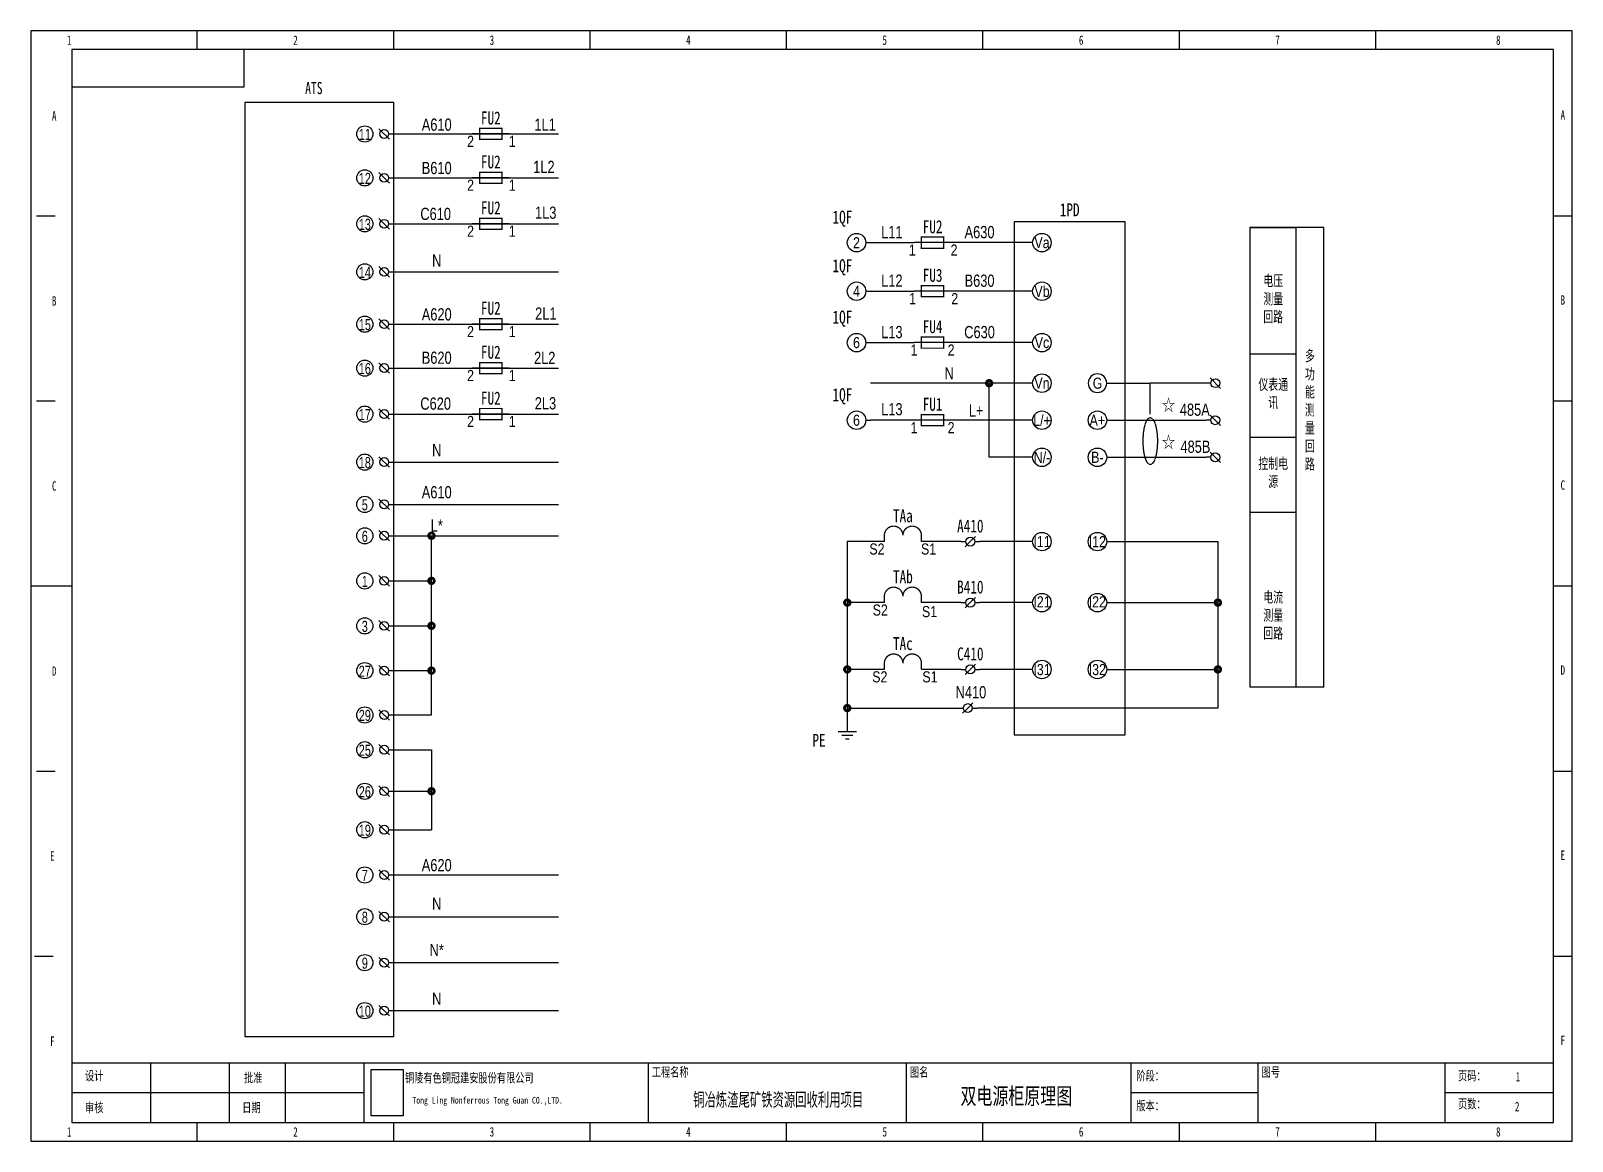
# Model space of a CAD drawing. Header units: millimetres. Extents: x 401220 to 2750366, y -101310 to 943175.
# Drawn here: x 1110437 to 1174802, y 174653 to 221053 of the extents above; entities that cross this region are included whole.
import ezdxf
from ezdxf.enums import TextEntityAlignment as Align

# ---------------------------------------------------------------- set-up
doc = ezdxf.new("R2010")
doc.units = ezdxf.units.MM
doc.linetypes.add('HIDDEN', pattern=[0.375, 0.25, -0.125])
for name, color, linetype in [('CONNECT', 3, 'Continuous'), ('DIM', 1, 'Continuous'), ('TEXT', 4, 'Continuous')]:
    doc.layers.add(name, color=color, linetype=linetype)
doc.layers.add('SW', color=8, linetype='Continuous', lineweight=20)
doc.styles.add('IDQSTYLE', font='NSimSun.ttf', dxfattribs={"width": 0.7})
doc.styles.add('LEAD', font='simsun.ttf', dxfattribs={"width": 0.8})
doc.styles.add('NERIN_ISOCP', font='simsun.ttf', dxfattribs={"width": 0.75})
doc.styles.add('ROMANS', font='仿宋_GB2312.ttf', dxfattribs={"width": 0.67})
doc.styles.get("Standard").update_dxf_attribs({"font": 'arial.ttf', "bigfont": 'hzdx.shx'})
doc.styles.add('标准', font='NSimSun.ttf', dxfattribs={"width": 0.667})

msp = doc.modelspace()

# ---------------------------------------------------------------- texts
at = {"style": 'IDQSTYLE', "width": 0.7}
for s, p in [('1', (1112037.9383, 220349.74664)), ('2', (1121489.70159, 220349.74664)), ('3', (1129691.64494, 220349.74664)), ('4', (1137893.58829, 220349.74664)), ('5', (1146095.53164, 220349.74664)), ('6', (1154297.47499, 220349.74664)), ('7', (1162499.41834, 220349.74664)), ('8', (1171716.84039, 220349.74664)), ('A', (1111413.02834, 217186.13992)), ('A', (1174411.76463, 217225.19679)), ('B', (1111413.02834, 209452.87905)), ('B', (1174411.76463, 209491.93592)), ('C', (1111413.02834, 201719.61817)), ('C', (1174411.76463, 201758.67505)), ('D', (1111413.02834, 193986.3573)), ('D', (1174411.76463, 194025.41417)), ('E', (1111334.91459, 186253.09643)), ('E', (1174411.76463, 186292.1533)), ('F', (1111334.91459, 178519.83556)), ('F', (1174411.76463, 178558.89243)), ('1', (1112037.9383, 174731.31887)), ('2', (1121489.70159, 174731.31887)), ('3', (1129691.64494, 174731.31887)), ('4', (1137893.58829, 174731.31887)), ('5', (1146095.53164, 174731.31887)), ('6', (1154297.47499, 174731.31887)), ('7', (1162499.41834, 174731.31887)), ('8', (1171716.84039, 174731.31887))]:
    msp.add_text(s, height=391.34987, dxfattribs=at).set_placement(p, align=Align.BOTTOM_CENTER)
msp.add_text('ATS', height=508.225139, dxfattribs=at).set_placement((1122257.08415, 218661.07178), align=Align.MIDDLE_CENTER)
for s, p in [('工程名称', (1136370.37024, 177230.95874)), ('图名', (1147150.06722, 177230.95874)), ('图号', (1161835.4515, 177230.95874)), ('设计', (1112701.90515, 177074.73125)), ('批准', (1119341.57357, 176996.6175)), ('阶段：', (1156601.8305, 177074.73125)), ('页码：', (1170037.39485, 177074.73125)), ('版本：', (1156601.8305, 175824.91131)), ('页数：', (1170037.39485, 175903.02506)), ('审核', (1112701.90515, 175746.79757)), ('日期', (1119263.45983, 175746.79757))]:
    msp.add_text(s, height=391.349868, dxfattribs=at).set_placement(p, align=Align.BOTTOM_LEFT)
for s, height, p in [('铜陵有色铜冠建安股份有限公司', 391.3498684, (1126061.06054, 177498.81426)), ('Tong Ling Nonferrous Tong Guan CO.,LTD.', 281.7719052, (1126373.51552, 176505.25116))]:
    msp.add_text(s, height=height, dxfattribs=at).set_placement(p, align=Align.TOP_LEFT)
for s, height, p in [('1', 391.34987, (1172537.03473, 177152.845)), ('双电源柜原理图', 697.83929, (1151591.04266, 176192.61575)), ('2', 391.34987, (1172505.8164, 175903.02506))]:
    msp.add_text(s, height=height, dxfattribs=at).set_placement(p, align=Align.CENTER)
at = {"color": 7, "char_height": 510.67525, "width": 540.9753129, "attachment_point": 1, "style": 'LEAD'}
for insert in [(1157667.0074, 205676.03685), (1157667.0074, 204128.19339)]:
    msp.add_mtext('☆\\P', dxfattribs=dict(at, insert=insert))
at = {"layer": 'CONNECT', "color": 7, "char_height": 452.64397, "attachment_point": 5, "style": 'ROMANS'}
for s, insert, width in [('{\\fSimSun|b0|i0|c134|p2;电压}\\P{\\fSimSun|b0|i0|c134|p2;测量}\\P{\\fSimSun|b0|i0|c134|p2;回路}', (1162317.52342, 209833.47653), 2423.1624803), ('{\\fSimSun|b0|i0|c134|p2;多\\P功\\P能}\\P{\\fSimSun|b0|i0|c134|p2;测}\\P{\\fSimSun|b0|i0|c134|p2;量}\\P{\\fSimSun|b0|i0|c134|p2;回}\\P{\\fSimSun|b0|i0|c134|p2;路}', (1163849.62175, 205186.54473), 2584.1025585), ('{\\fSimSun|b0|i0|c134|p2;仪表通讯}', (1162317.52342, 205868.92478), 1402.8774545), ('{\\fSimSun|b0|i0|c134|p2;控制电源}', (1162317.52342, 202573.11587), 1402.8774545), ('电流\\P测量\\P回路', (1162317.53057, 196610.41766), 2423.1624803)]:
    msp.add_mtext(s, dxfattribs=dict(at, insert=insert, width=width))
at = {"layer": 'DIM', "color": 7}
for s, height, width, p in [('11', 464.250226, 0.7, (1124384.17447, 216722.02593)), ('12', 464.250226, 0.7, (1124384.17447, 214887.01674)), ('13', 464.250226, 0.7, (1124384.17443, 212966.25038)), ('2', 464.25023, 0.8, (1144915.24177, 212200.53533)), ('Va', 464.250226, 0.8, (1152662.6477, 212200.5353)), ('14', 464.250226, 0.7, (1124384.17443, 210959.72761)), ('4', 464.25023, 0.8, (1144915.24177, 210170.85452)), ('Vb', 464.250226, 0.8, (1152662.6477, 210170.85448)), ('15', 464.250226, 0.7, (1124384.17447, 208772.20836)), ('6', 464.25023, 0.8, (1144915.24177, 208023.17802)), ('Vc', 464.250226, 0.8, (1152662.6477, 208023.17798)), ('16', 464.250226, 0.7, (1124384.17447, 206937.19917)), ('Vn', 464.250226, 0.8, (1152662.6477, 206327.83402)), ('G', 464.25023, 0.8, (1154983.20014, 206327.83402)), ('17', 464.250226, 0.7, (1124384.17443, 205016.43281)), ('6', 464.25023, 0.8, (1144915.24177, 204779.99059)), ('L/+', 464.250226, 0.8, (1152662.6477, 204779.99056)), ('A+', 464.250226, 0.8, (1154973.91514, 204779.64788)), ('N/-', 464.250226, 0.8, (1152662.6477, 203232.1471)), ('B-', 464.250226, 0.8, (1154973.91514, 203231.80442)), ('18', 464.250226, 0.7, (1124384.17443, 203009.91004)), ('5', 464.25023, 0.7, (1124384.17443, 201242.1614)), ('6', 464.25023, 0.7, (1124384.17443, 199930.78541)), ('I11', 464.250226, 0.8, (1152662.65485, 199708.62674)), ('I12', 464.250226, 0.8, (1154973.92229, 199708.62677)), ('1', 464.25023, 0.7, (1124384.17434, 198045.52986)), ('I21', 464.250226, 0.8, (1152662.65485, 197194.31061)), ('I22', 464.250226, 0.8, (1154973.92229, 197194.31064)), ('3', 464.25023, 0.7, (1124384.17434, 196166.15125)), ('27', 464.250226, 0.7, (1124384.17434, 194294.158)), ('I31', 464.250226, 0.8, (1152662.65485, 194361.58761)), ('I32', 464.250226, 0.8, (1154973.92229, 194361.58764)), ('29', 464.250226, 0.7, (1124384.17434, 192444.19624)), ('25', 464.250226, 0.7, (1124384.17434, 190990.64248)), ('26', 464.250226, 0.7, (1124384.17434, 189255.70907)), ('19', 464.250226, 0.7, (1124384.17434, 187647.25098)), ('7', 464.25023, 0.7, (1124384.17447, 185756.62034)), ('8', 464.25023, 0.7, (1124384.17447, 184013.47986)), ('9', 464.25023, 0.7, (1124384.17443, 182092.71349)), ('10', 464.250226, 0.7, (1124384.17443, 180086.19072))]:
    msp.add_text(s, height=height, dxfattribs=dict(at, width=width)).set_placement(p, align=Align.MIDDLE)
at = {"layer": 'DIM', "color": 7, "width": 0.75}
for s, height, p in [('A610', 510.675248, (1127386.45452, 216876.27183)), ('1L1', 510.675248, (1131913.59371, 216876.27183)), ('1L2', 510.675248, (1131863.8447, 215111.30158)), ('B610', 510.675248, (1127386.45452, 215064.45791)), ('1L3', 510.675248, (1131938.46781, 213197.17936)), ('C610', 510.675248, (1127342.42133, 213147.04303)), ('L11', 510.675248, (1146393.09792, 212386.23542)), ('A630', 510.675248, (1150055.01048, 212386.23542)), ('N', 510.67525, (1127386.45452, 211198.3048)), ('L12', 510.675248, (1146393.09792, 210356.55461)), ('B630', 510.675248, (1150055.01048, 210356.55461)), ('A620', 510.675248, (1127386.45452, 208948.64546)), ('2L1', 510.675248, (1131943.48038, 208984.46956)), ('L13', 510.675248, (1146393.09792, 208208.87811)), ('C630', 510.675248, (1150055.01048, 208208.87811)), ('B620', 510.675248, (1127386.45452, 207136.83154)), ('2L2', 510.675248, (1131896.74469, 207131.76228)), ('N', 510.67525, (1148788.94473, 206482.58412)), ('C620', 510.675248, (1127342.42133, 205219.41666)), ('2L3', 510.675248, (1131927.90182, 205232.34886)), ('L13', 510.675248, (1146393.09792, 204984.41541)), ('L+', 510.675248, (1149911.57758, 204934.74066)), ('485A', 510.675248, (1159043.47556, 204965.34797)), ('N', 510.67525, (1127386.45452, 203270.67843)), ('485B', 510.675248, (1159069.13424, 203417.50451)), ('A610', 510.675248, (1127386.45452, 201517.03799)), ('L*', 510.675248, (1127386.45452, 200124.81057)), ('A620', 510.675248, (1127386.45452, 185933.05744)), ('N', 510.67525, (1127386.45452, 184323.64336)), ('N*', 510.675248, (1127386.45452, 182386.23112)), ('N', 510.67525, (1127386.45452, 180351.4675))]:
    msp.add_text(s, height=height, dxfattribs=at).set_placement(p, align=Align.CENTER)
at = {"layer": 'DIM', "color": 7, "width": 0.8}
for s, height, p in [('2', 464.25023, (1128799.84893, 216666.61844)), ('1', 464.25023, (1130540.17219, 216666.61836)), ('2', 464.25023, (1128799.84889, 214831.60925)), ('1', 464.25023, (1130540.17214, 214831.60917)), ('2', 464.25023, (1128799.84883, 212910.84288)), ('1', 464.25023, (1130540.17209, 212910.8428)), ('1', 464.25023, (1147247.89064, 212123.16038)), ('2', 464.25023, (1148988.21389, 212123.1603)), ('1', 464.25023, (1147258.03949, 210093.47956)), ('2', 464.25023, (1149018.66042, 210093.47948)), ('2', 464.25023, (1128799.84893, 208716.80087)), ('1', 464.25023, (1130540.17219, 208716.80079)), ('1', 464.25023, (1147318.9307, 207945.80306)), ('2', 464.25023, (1148866.43146, 207945.80298)), ('2', 464.25023, (1128799.84889, 206881.79168)), ('1', 464.25023, (1130540.17214, 206881.7916)), ('2', 464.25023, (1128799.84883, 204961.02531)), ('1', 464.25023, (1130540.17209, 204961.02523)), ('1', 464.25023, (1147318.9307, 204702.61562)), ('2', 464.25023, (1148866.43146, 204702.61554)), ('S2', 464.250226, (1145770.28345, 199631.42811)), ('S1', 464.250226, (1147926.36321, 199631.25173)), ('S2', 464.250226, (1145907.64446, 197081.79793)), ('S1', 464.250226, (1147966.40142, 197015.14658)), ('S2', 464.250226, (1145890.02586, 194289.57623)), ('S1', 464.250226, (1147984.29424, 194289.57623))]:
    msp.add_text(s, height=height, dxfattribs=at).set_placement(p, align=Align.TOP_CENTER)
at = {"layer": 'DIM', "color": 7, "width": 0.75}
msp.add_text('N410', height=510.675248, dxfattribs=at).set_placement((1150334.64858, 193156.9051), align=Align.RIGHT)
at = {"layer": 'DIM', "color": 7, "char_height": 541.625263, "attachment_point": 8, "style": 'NERIN_ISOCP'}
for s, insert, width in [('FU2', (1129644.63937, 217130.86867), 1140.2578785), ('FU2', (1129644.63932, 215295.85948), 1140.2578785), ('FU2', (1129644.63927, 213375.09311), 1140.2578785), ('FU2', (1148092.68108, 212587.41061), 1140.2578785), ('FU2', (1129644.63937, 209181.0511), 1140.2578785), ('FU2', (1129644.63932, 207346.04191), 1140.2578785), ('FU2', (1129644.63927, 205425.27554), 1140.2578785), ('A410', (1149669.74801, 200080.00333), 2439.3568143)]:
    msp.add_mtext(s, dxfattribs=dict(at, insert=insert, width=width))
at = {"layer": 'DIM', "color": 7, "char_height": 541.625263, "style": 'NERIN_ISOCP'}
for s, insert, attachment_point in [('1PD', (1153818.28141, 213303.20925), 8), ('1QF', (1144327.72232, 212860.23757), 8), ('1QF', (1144327.72232, 210830.55675), 8), ('FU3', (1148092.68108, 210557.72979), 8), ('1QF', (1144327.72232, 208682.88025), 8), ('FU4', (1148092.68108, 208410.05329), 8), ('1QF', (1144327.72232, 205439.69282), 8), ('FU1', (1148092.68108, 205166.86585), 8), ('TAa', (1146853.39435, 200508.16882), 8), ('TAb', (1146853.39435, 197958.71502), 8), ('B410', (1149669.74801, 197530.54953), 8), ('TAc', (1146853.39435, 195166.49332), 8), ('C410', (1149669.74801, 194738.32782), 8), ('PE', (1143626.55424, 191403.31189), 6)]:
    msp.add_mtext(s, dxfattribs=dict(at, insert=insert, attachment_point=attachment_point))
at = {"layer": 'SW', "color": 4, "linetype": 'Continuous', "lineweight": 25, "style": '标准', "width": 0.62}
msp.add_text('铜冶炼渣尾矿铁资源回收利用项目', height=560, dxfattribs=at).set_placement((1141647.42188, 176109.92899), align=Align.CENTER)

# ---------------------------------------------------------------- blocks, each defined once
blk = doc.blocks.new('SYMB2_M_PWF20')
at = {"color": 7}
blk.add_line((0, 0), (10, 0), dxfattribs=at)
at = {"color": 7, "const_width": 0.35}
blk.add_lwpolyline([(8, -1.5), (8, 1.5), (2, 1.5), (2, -1.5)], close=True, dxfattribs=at)
blk = doc.blocks.new('SYMB2_M_PWF26')
at = {"color": 7, "const_width": 0.35}
for points in [[(0, 0), (0, 1.67, -1), (5, 1.67, -2.414214)], [(5, 1.67, -1), (10, 1.67), (10, 0)]]:
    blk.add_lwpolyline(points, format="xyb", dxfattribs=at)
blk = doc.blocks.new('SYMB2_S_PWF4')
at = {"color": 7}
for p, q in [((-5, -0.5), (-5, 0.5)), ((-4, -1.5), (-4, 1.5)), ((-3, -2.5), (-3, 2.5)), ((0, 0), (-3, 0))]:
    blk.add_line(p, q, dxfattribs=at)
at = {"color": 7, "const_width": 0.3}
for points in [[(-5, 0.5), (-5, -0.5)], [(-4, 1.5), (-4, -1.5)], [(-3, 2.5), (-3, -2.5)]]:
    blk.add_lwpolyline(points, dxfattribs=at)
blk = doc.blocks.new('SYMB2_S_PWF23a')
for p, q in [((0, -1.3), (0, 0)), ((1.41, -1.09), (-1.41, -3.91))]:
    blk.add_line(p, q)
blk.add_circle((0, -2.5), 1.2)
blk = doc.blocks.new('SYMB2_M_PWF87')
at = {"color": 7}
for p, q in [((0, 0), (1.3, 0)), ((3.7, 0), (5, 0))]:
    blk.add_line(p, q, dxfattribs=at)
for p, q in [((2.5, 0), (1.1, -1.4)), ((3.9, 1.4), (2.5, 0))]:
    blk.add_line(p, q)
blk.add_circle((2.5, 0), 1.2)
blk = doc.blocks.new('SYMB2_S_PWF13a')
blk.add_line((-1.25, 0), (0, 0))
blk.add_circle((-3.75, 0), 2.5)

# ---------------------------------------------------------------- linework, layer by layer
at = {"ltscale": 4}
for p, q in [((1117388.72992, 220271.63289), (1117388.72992, 221052.77035)), ((1125590.67327, 220271.63289), (1125590.67327, 221052.77035)), ((1133792.61662, 220271.63289), (1133792.61662, 221052.77035)), ((1141994.55997, 220271.63289), (1141994.55997, 221052.77035)), ((1150196.50332, 220271.63289), (1150196.50332, 221052.77035)), ((1158398.44667, 220271.63289), (1158398.44667, 221052.77035)), ((1166600.39002, 220271.63289), (1166600.39002, 221052.77035)), ((1119341.57357, 218709.35797), (1119341.57357, 220271.63289)), ((1112155.10892, 218709.35797), (1119341.57357, 218709.35797)), ((1110670.94775, 213319.50948), (1111452.08521, 213319.50948)), ((1174021.1959, 213319.50948), (1174802.33337, 213319.50948)), ((1110670.94775, 205586.24861), (1111452.08521, 205586.24861)), ((1174021.1959, 205586.24861), (1174802.33337, 205586.24861)), ((1110436.60651, 197852.98774), (1112155.10892, 197852.98774)), ((1174021.1959, 197852.98774), (1174802.33337, 197852.98774)), ((1110670.94775, 190119.72686), (1111452.08521, 190119.72686)), ((1174021.1959, 190119.72686), (1174802.33337, 190119.72686)), ((1110592.834, 182386.46599), (1111373.97146, 182386.46599)), ((1174021.1959, 182386.46599), (1174802.33337, 182386.46599)), ((1112155.10892, 177933.98246), (1174021.1959, 177933.98246)), ((1115435.88626, 177933.98246), (1115435.88626, 175434.34258)), ((1118716.6636, 177933.98246), (1118716.6636, 175434.34258)), ((1121060.07599, 177933.98246), (1121060.07599, 175434.34258)), ((1124340.85333, 177933.98246), (1124340.85333, 175434.34258)), ((1136214.14275, 177933.98246), (1136214.14275, 175434.34258)), ((1146993.83972, 177933.98246), (1146993.83972, 175434.34258)), ((1156367.48927, 177933.98246), (1156367.48927, 175434.34258)), ((1161679.22401, 177933.98246), (1161679.22401, 175434.34258)), ((1169490.59863, 177933.98246), (1169490.59863, 175434.34258)), ((1112155.10892, 176684.16252), (1124340.85333, 176684.16252)), ((1156367.48927, 176684.16252), (1161679.22401, 176684.16252)), ((1169490.59863, 176684.16252), (1174021.1959, 176684.16252)), ((1117388.72992, 174653.20512), (1117388.72992, 175434.34258)), ((1125590.67327, 174653.20512), (1125590.67327, 175434.34258)), ((1133792.61662, 174653.20512), (1133792.61662, 175434.34258)), ((1141994.55997, 174653.20512), (1141994.55997, 175434.34258)), ((1150196.50332, 174653.20512), (1150196.50332, 175434.34258)), ((1158398.44667, 174653.20512), (1158398.44667, 175434.34258)), ((1166600.39002, 174653.20512), (1166600.39002, 175434.34258))]:
    msp.add_line(p, q, dxfattribs=at)
for p, q in [((1125580.3858, 216743.99345), (1132470.299, 216743.99345)), ((1125580.38575, 214908.98426), (1132470.29895, 214908.98426)), ((1125580.3857, 212988.21789), (1132470.2989, 212988.21789)), ((1125580.3858, 210981.69512), (1132470.299, 210981.69512)), ((1125580.3858, 208794.17588), (1132470.299, 208794.17588)), ((1125580.38575, 206959.16669), (1132470.29895, 206959.16669)), ((1155558.87042, 206327.83405), (1157184.88903, 206327.30867)), ((1125580.3857, 205038.40032), (1132470.2989, 205038.40032)), ((1125580.3858, 203031.87755), (1132470.299, 203031.87755)), ((1125580.38589, 201264.12891), (1132470.29908, 201264.12891)), ((1125580.38589, 199952.75293), (1132470.29908, 199952.75293)), ((1127166.86377, 192466.16376), (1127166.86377, 199952.75293)), ((1125580.3858, 198067.49737), (1127166.86404, 198067.49737)), ((1125580.38575, 196188.11877), (1127166.86399, 196188.11877)), ((1125580.38553, 194316.12552), (1127166.86377, 194316.12552)), ((1125580.38553, 192466.16376), (1127166.86377, 192466.16376)), ((1125580.3858, 191012.61), (1127166.86404, 191012.61)), ((1127166.86404, 191012.61), (1127166.86404, 187669.2185)), ((1125580.3858, 189277.67658), (1127166.86404, 189277.67658)), ((1125580.3858, 187669.2185), (1127166.86404, 187669.2185)), ((1125580.38589, 185778.58786), (1132470.29908, 185778.58786)), ((1125580.38589, 184035.44737), (1132470.29908, 184035.44737)), ((1125580.38589, 182114.68101), (1132470.29908, 182114.68101)), ((1125580.38598, 180108.15824), (1132470.29917, 180108.15824))]:
    msp.add_line(p, q)
at = {"color": 7, "linetype": 'HIDDEN', "ltscale": 5}
msp.add_line((1157184.88903, 205036.19483), (1157184.88903, 206327.30867), dxfattribs=at)
at = {"ltscale": 4}
for points in [[(1110436.60651, 174653.20512), (1174802.33337, 174653.20512), (1174802.33337, 221052.77035), (1110436.60651, 221052.77035)], [(1112155.10892, 175434.34258), (1174021.1959, 175434.34258), (1174021.1959, 220271.63289), (1112155.10892, 220271.63289)]]:
    msp.add_lwpolyline(points, close=True, dxfattribs=at)
for points in [[(1119390.09413, 218075.24301), (1125580.3858, 218075.24301), (1125580.3858, 179019.79082), (1119390.09413, 179019.79082)], [(1124646.48658, 177650.04085), (1125979.61372, 177650.04085), (1125979.61372, 175717.66543), (1124646.48658, 175717.66543)]]:
    msp.add_lwpolyline(points, close=True)
at = {"color": 7, "const_width": 232.12511}
for points in [[(1150398.86238, 206327.83405, 1), (1150514.92493, 206327.83405, 1)], [(1127108.83249, 199952.75293, 1), (1127224.89505, 199952.75293, 1)], [(1127108.83249, 198067.49737, 1), (1127224.89505, 198067.49737, 1)], [(1144474.4839, 197159.17297, 1), (1144590.54645, 197159.17297, 1)], [(1159949.52968, 197159.17297, 1), (1160065.59224, 197159.17297, 1)], [(1127108.83249, 196188.11877, 1), (1127224.89505, 196188.11877, 1)], [(1127108.83249, 194316.12552, 1), (1127224.89505, 194316.12552, 1)], [(1144474.4839, 194366.95127, 1), (1144590.54645, 194366.95127, 1)], [(1159949.52968, 194366.95127, 1), (1160065.59224, 194366.95127, 1)], [(1144474.4839, 192750.76342, 1), (1144590.54645, 192750.76342, 1)], [(1127108.83277, 189277.67658, 1), (1127224.89532, 189277.67658, 1)]]:
    msp.add_lwpolyline(points, format="xyb", close=True, dxfattribs=at)
for centre in [(1124383.60597, 216742.05695), (1124383.60597, 214907.04775), (1124383.60593, 212986.28139), (1124383.60593, 210979.75862), (1124383.60597, 208792.23937), (1124383.60597, 206957.23018), (1124383.60593, 205036.46382), (1124383.60593, 203029.94105), (1124383.60593, 201262.19241), (1124383.60593, 199950.81642), (1124383.60585, 198065.56087), (1124383.60585, 196186.18226), (1124383.60585, 194314.18901), (1124383.60585, 192464.22725), (1124383.60585, 191010.67349), (1124383.60585, 189275.74008), (1124383.60585, 187667.28199), (1124383.60597, 185776.65135), (1124383.60597, 184033.51087), (1124383.60593, 182112.7445), (1124383.60593, 180106.22173)]:
    msp.add_circle(centre, 338.11477)
at = {"color": 7, "linetype": 'HIDDEN', "ltscale": 5}
msp.add_ellipse((1157184.88903, 203907.71873), major_axis=(0, 981.46353), ratio=0.3023258318, dxfattribs=at)
at = {"layer": 'CONNECT', "color": 7}
for p, q in [((1161335.01281, 212836.5971), (1163269.084, 212836.5971)), ((1164430.1595, 212836.5971), (1161335.01281, 212836.5971)), ((1161335.01281, 212836.5971), (1161335.01281, 196152.57144)), ((1163269.084, 212836.5971), (1163269.084, 196152.57144)), ((1164430.1595, 196152.57144), (1164430.1595, 212836.5971)), ((1145500.19705, 212200.53533), (1147318.9307, 212200.53533)), ((1152077.69242, 212200.53533), (1148866.43146, 212200.53533)), ((1161335.01281, 212286.12649), (1161335.01281, 195602.10083)), ((1161335.01281, 211770.84902), (1161335.01281, 195086.82336)), ((1163269.084, 212286.12649), (1163269.084, 195602.10083)), ((1163269.084, 211770.84902), (1163269.084, 195086.82336)), ((1164430.1595, 195602.10083), (1164430.1595, 212286.12649)), ((1164430.1595, 195086.82336), (1164430.1595, 211770.84902)), ((1161335.01281, 211220.37841), (1161335.01281, 194536.35274)), ((1163269.084, 211220.37841), (1163269.084, 194536.35274)), ((1164430.1595, 194536.35274), (1164430.1595, 211220.37841)), ((1161335.01997, 210863.27233), (1161335.01997, 194179.24667)), ((1163269.09115, 210863.27233), (1163269.09115, 194179.24667)), ((1164430.16665, 194179.24667), (1164430.16665, 210863.27233)), ((1145500.19705, 210170.85452), (1147318.9307, 210170.85452)), ((1152077.69242, 210170.85452), (1148866.43146, 210170.85452)), ((1161335.01997, 210312.80172), (1161335.01997, 193628.77606)), ((1163269.09115, 210312.80172), (1163269.09115, 193628.77606)), ((1164430.16665, 193628.77606), (1164430.16665, 210312.80172)), ((1145500.19705, 208023.17802), (1147318.9307, 208023.17802)), ((1152077.69242, 208023.17802), (1148866.43146, 208023.17802)), ((1163269.084, 207544.98875), (1161335.01281, 207544.98875)), ((1152077.69242, 206327.83405), (1145500.19705, 206327.83405)), ((1150456.89366, 203232.14713), (1150456.89366, 206327.83405)), ((1159518.05248, 206327.30867), (1157184.88903, 206327.30867)), ((1152077.69242, 204779.99059), (1145500.19705, 204779.99059)), ((1155558.87042, 204779.64788), (1159511.22169, 204779.64788)), ((1163269.084, 204064.77751), (1161335.01281, 204064.77751)), ((1152077.69242, 203232.14713), (1150456.89366, 203232.14713)), ((1155558.87042, 203231.80442), (1159511.22169, 203231.80442)), ((1163269.09115, 200927.14354), (1161335.01997, 200927.14354)), ((1146079.64397, 199708.62677), (1144532.51518, 199708.62677)), ((1144532.51518, 199708.62677), (1144532.51518, 193342.79867)), ((1149282.87282, 199708.62677), (1147627.14472, 199708.62677)), ((1152077.69957, 199708.62677), (1150056.6232, 199708.62677)), ((1155558.87757, 199708.62677), (1160007.56096, 199708.62677)), ((1160007.56096, 199708.62677), (1160007.56096, 193869.06672)), ((1144532.51518, 198590.32946), (1144532.51518, 192224.50137)), ((1160007.56096, 198590.32347), (1160007.56096, 192750.76342)), ((1146079.64397, 197159.17297), (1144532.51518, 197159.17297)), ((1149282.87282, 197159.17297), (1147627.14472, 197159.17297)), ((1152077.69957, 197159.17297), (1150056.6232, 197159.17297)), ((1155558.87757, 197159.17297), (1160007.56096, 197159.17297)), ((1146079.64397, 194366.95127), (1144532.51518, 194366.95127)), ((1149282.87282, 194366.95127), (1147627.14472, 194366.95127)), ((1152077.69957, 194366.95127), (1150056.6232, 194366.95127)), ((1155558.87757, 194366.95127), (1160007.56096, 194366.95127)), ((1164430.16665, 193628.77606), (1161335.01997, 193628.77606)), ((1163269.0983, 193628.77606), (1161335.02712, 193628.77606)), ((1144532.51518, 192750.76342), (1149176.09527, 192750.76342)), ((1160007.56096, 192750.76342), (1149949.84564, 192750.76342))]:
    msp.add_line(p, q, dxfattribs=at)
at = {"layer": 'TEXT', "color": 7, "ltscale": 5}
msp.add_lwpolyline([(1151497.37964, 191640.59186), (1156139.1832, 191640.59186), (1156139.1832, 213068.27563), (1151497.37964, 213068.27563), (1151497.37964, 191640.59186)], dxfattribs=at)

# ---------------------------------------------------------------- block references
at = {"color": 7}
for name, p, xscale, yscale, zscale, rotation in [('SYMB2_S_PWF23a', (1125580.3858, 216743.99345), 154.7500751998593, 154.7500751998593, 154.7500751998593, 269.9999984637911), ('SYMB2_M_PWF20', (1130418.38975, 216743.9934), 154.7500751977482, 154.7500751977482, 154.7500751977482, 179.9999969264097), ('SYMB2_S_PWF23a', (1125580.3858, 214908.98426), 154.7500751998593, 154.7500751998593, 154.7500751998593, 269.9999984637911), ('SYMB2_M_PWF20', (1130418.3897, 214908.9842), 154.7500751977482, 154.7500751977482, 154.7500751977482, 179.9999969264097), ('SYMB2_S_PWF23a', (1125580.38576, 212988.21789), 154.7500751998593, 154.7500751998593, 154.7500751998593, 269.9999984637911), ('SYMB2_M_PWF20', (1130418.38965, 212988.21784), 154.7500751977482, 154.7500751977482, 154.7500751977482, 179.9999969264097), ('SYMB2_M_PWF20', (1148866.43146, 212200.53533), 154.7500751977482, 154.7500751977482, 154.7500751977482, 179.9999969264097), ('SYMB2_S_PWF13a', (1152077.69242, 212200.53533), 154.7500751977482, 154.7500751977482, 154.7500751977482, 179.9999969264097), ('SYMB2_S_PWF23a', (1125580.38576, 210981.69512), 154.7500751998593, 154.7500751998593, 154.7500751998593, 269.9999984637911), ('SYMB2_S_PWF13a', (1152077.69242, 210170.85452), 154.7500751977482, 154.7500751977482, 154.7500751977482, 179.9999969264097), ('SYMB2_M_PWF20', (1148866.43146, 210170.85452), 154.7500751977482, 154.7500751977482, 154.7500751977482, 179.9999969264097), ('SYMB2_S_PWF23a', (1125580.3858, 208794.17588), 154.7500751998593, 154.7500751998593, 154.7500751998593, 269.9999984637911), ('SYMB2_M_PWF20', (1130418.38975, 208794.17583), 154.7500751977482, 154.7500751977482, 154.7500751977482, 179.9999969264097), ('SYMB2_M_PWF20', (1148866.43146, 208023.17802), 154.7500751977482, 154.7500751977482, 154.7500751977482, 179.9999969264097), ('SYMB2_S_PWF13a', (1152077.69242, 208023.17802), 154.7500751977482, 154.7500751977482, 154.7500751977482, 179.9999969264097), ('SYMB2_S_PWF23a', (1125580.3858, 206959.16669), 154.7500751998593, 154.7500751998593, 154.7500751998593, 269.9999984637911), ('SYMB2_M_PWF20', (1130418.3897, 206959.16663), 154.7500751977482, 154.7500751977482, 154.7500751977482, 179.9999969264097), ('SYMB2_S_PWF13a', (1152077.69242, 206327.83405), 154.7500751977482, 154.7500751977482, 154.7500751977482, 179.9999969264097), ('SYMB2_S_PWF13a', (1155558.87042, 206327.83405), -154.7500751977482, 154.7500751998592, 154.7500752, 180.0000030735903), ('SYMB2_S_PWF23a', (1159518.05248, 206327.30867), 154.7500751998593, 154.7500751998593, 154.7500751998593, 89.99999846379107), ('SYMB2_S_PWF23a', (1125580.38576, 205038.40032), 154.7500751998593, 154.7500751998593, 154.7500751998593, 269.9999984637911), ('SYMB2_M_PWF20', (1130418.38965, 205038.40027), 154.7500751977482, 154.7500751977482, 154.7500751977482, 179.9999969264097), ('SYMB2_M_PWF20', (1148866.43146, 204779.99057), 154.7500751977482, 154.7500751977482, 154.7500751977482, 179.9999969264097), ('SYMB2_S_PWF13a', (1152077.69242, 204779.99059), 154.7500751977482, 154.7500751977482, 154.7500751977482, 179.9999969264097), ('SYMB2_S_PWF23a', (1159511.22169, 204779.64788), 154.7500751998593, 154.7500751998593, 154.7500751998593, 89.99999846379107), ('SYMB2_S_PWF13a', (1152077.69242, 203232.14713), 154.7500751977482, 154.7500751977482, 154.7500751977482, 179.9999969264097), ('SYMB2_S_PWF23a', (1159511.22169, 203231.80442), 154.7500751998593, 154.7500751998593, 154.7500751998593, 89.99999846379107), ('SYMB2_S_PWF23a', (1125580.38576, 203031.87755), 154.7500751998593, 154.7500751998593, 154.7500751998593, 269.9999984637911), ('SYMB2_S_PWF23a', (1125580.38576, 201264.12891), 154.7500751998593, 154.7500751998593, 154.7500751998593, 269.9999984637911), ('SYMB2_S_PWF23a', (1125580.38576, 199952.75293), 154.7500751998593, 154.7500751998593, 154.7500751998593, 269.9999984637911), ('SYMB2_S_PWF13a', (1152077.69957, 199708.62677), 154.7500751977482, 154.7500751977482, 154.7500751977482, 179.9999969264097), ('SYMB2_S_PWF23a', (1125580.38567, 198067.49737), 154.7500751998593, 154.7500751998593, 154.7500751998593, 269.9999984637911), ('SYMB2_S_PWF13a', (1152077.69957, 197159.17297), 154.7500751977482, 154.7500751977482, 154.7500751977482, 179.9999969264097), ('SYMB2_S_PWF23a', (1125580.38567, 196188.11877), 154.7500751998593, 154.7500751998593, 154.7500751998593, 269.9999984637911), ('SYMB2_S_PWF23a', (1125580.38567, 194316.12552), 154.7500751998593, 154.7500751998593, 154.7500751998593, 269.9999984637911), ('SYMB2_S_PWF13a', (1152077.69957, 194366.95127), 154.7500751977482, 154.7500751977482, 154.7500751977482, 179.9999969264097), ('SYMB2_S_PWF23a', (1125580.38567, 192466.16376), 154.7500751998593, 154.7500751998593, 154.7500751998593, 269.9999984637911), ('SYMB2_S_PWF4', (1144532.51518, 192224.50137), 154.7500751998593, 154.7500751998593, 154.7500751998593, 89.99999846379107), ('SYMB2_S_PWF23a', (1125580.38567, 191012.61), 154.7500751998593, 154.7500751998593, 154.7500751998593, 269.9999984637911), ('SYMB2_S_PWF23a', (1125580.38567, 189277.67658), 154.7500751998593, 154.7500751998593, 154.7500751998593, 269.9999984637911), ('SYMB2_S_PWF23a', (1125580.38567, 187669.2185), 154.7500751998593, 154.7500751998593, 154.7500751998593, 269.9999984637911), ('SYMB2_S_PWF23a', (1125580.3858, 185778.58786), 154.7500751998593, 154.7500751998593, 154.7500751998593, 269.9999984637911), ('SYMB2_S_PWF23a', (1125580.3858, 184035.44737), 154.7500751998593, 154.7500751998593, 154.7500751998593, 269.9999984637911), ('SYMB2_S_PWF23a', (1125580.38576, 182114.68101), 154.7500751998593, 154.7500751998593, 154.7500751998593, 269.9999984637911), ('SYMB2_S_PWF23a', (1125580.38576, 180108.15824), 154.7500751998593, 154.7500751998593, 154.7500751998593, 269.9999984637911)]:
    msp.add_blockref(name, p, dxfattribs=dict(at, xscale=xscale, yscale=yscale, zscale=zscale, rotation=rotation))
at = {"color": 7, "xscale": 154.750075197748, "yscale": 154.750075197748, "zscale": 154.750075197748}
for name, p in [('SYMB2_S_PWF13a', (1145500.19705, 212200.53533)), ('SYMB2_S_PWF13a', (1145500.19705, 210170.85452)), ('SYMB2_S_PWF13a', (1145500.19705, 208023.17802)), ('SYMB2_S_PWF13a', (1145500.19705, 204779.99059)), ('SYMB2_S_PWF13a', (1155558.87042, 204779.64788)), ('SYMB2_S_PWF13a', (1155558.87042, 203231.80442)), ('SYMB2_M_PWF26', (1146079.64397, 199708.62677)), ('SYMB2_M_PWF87', (1149282.87282, 199708.62677)), ('SYMB2_S_PWF13a', (1155558.87757, 199708.62677)), ('SYMB2_M_PWF26', (1146079.64397, 197159.17297)), ('SYMB2_M_PWF87', (1149282.87282, 197159.17297)), ('SYMB2_S_PWF13a', (1155558.87757, 197159.17297)), ('SYMB2_M_PWF26', (1146079.64397, 194366.95127)), ('SYMB2_M_PWF87', (1149282.87282, 194366.95127)), ('SYMB2_S_PWF13a', (1155558.87757, 194366.95127))]:
    msp.add_blockref(name, p, dxfattribs=at)
at = {"layer": 'TEXT', "color": 7, "xscale": 154.750075197748, "yscale": 154.750075197748, "zscale": 154.750075197748}
msp.add_blockref('SYMB2_M_PWF87', (1149176.09527, 192750.76342), dxfattribs=at)

msp.set_redraw_order([(e.dxf.handle, doc.entitydb.next_handle()) for e in msp.query("TEXT MTEXT ATTDEF DIMENSION ARC_DIMENSION")])  # texts and dimensions are drawn at this point

doc.saveas('drawing.dxf')
